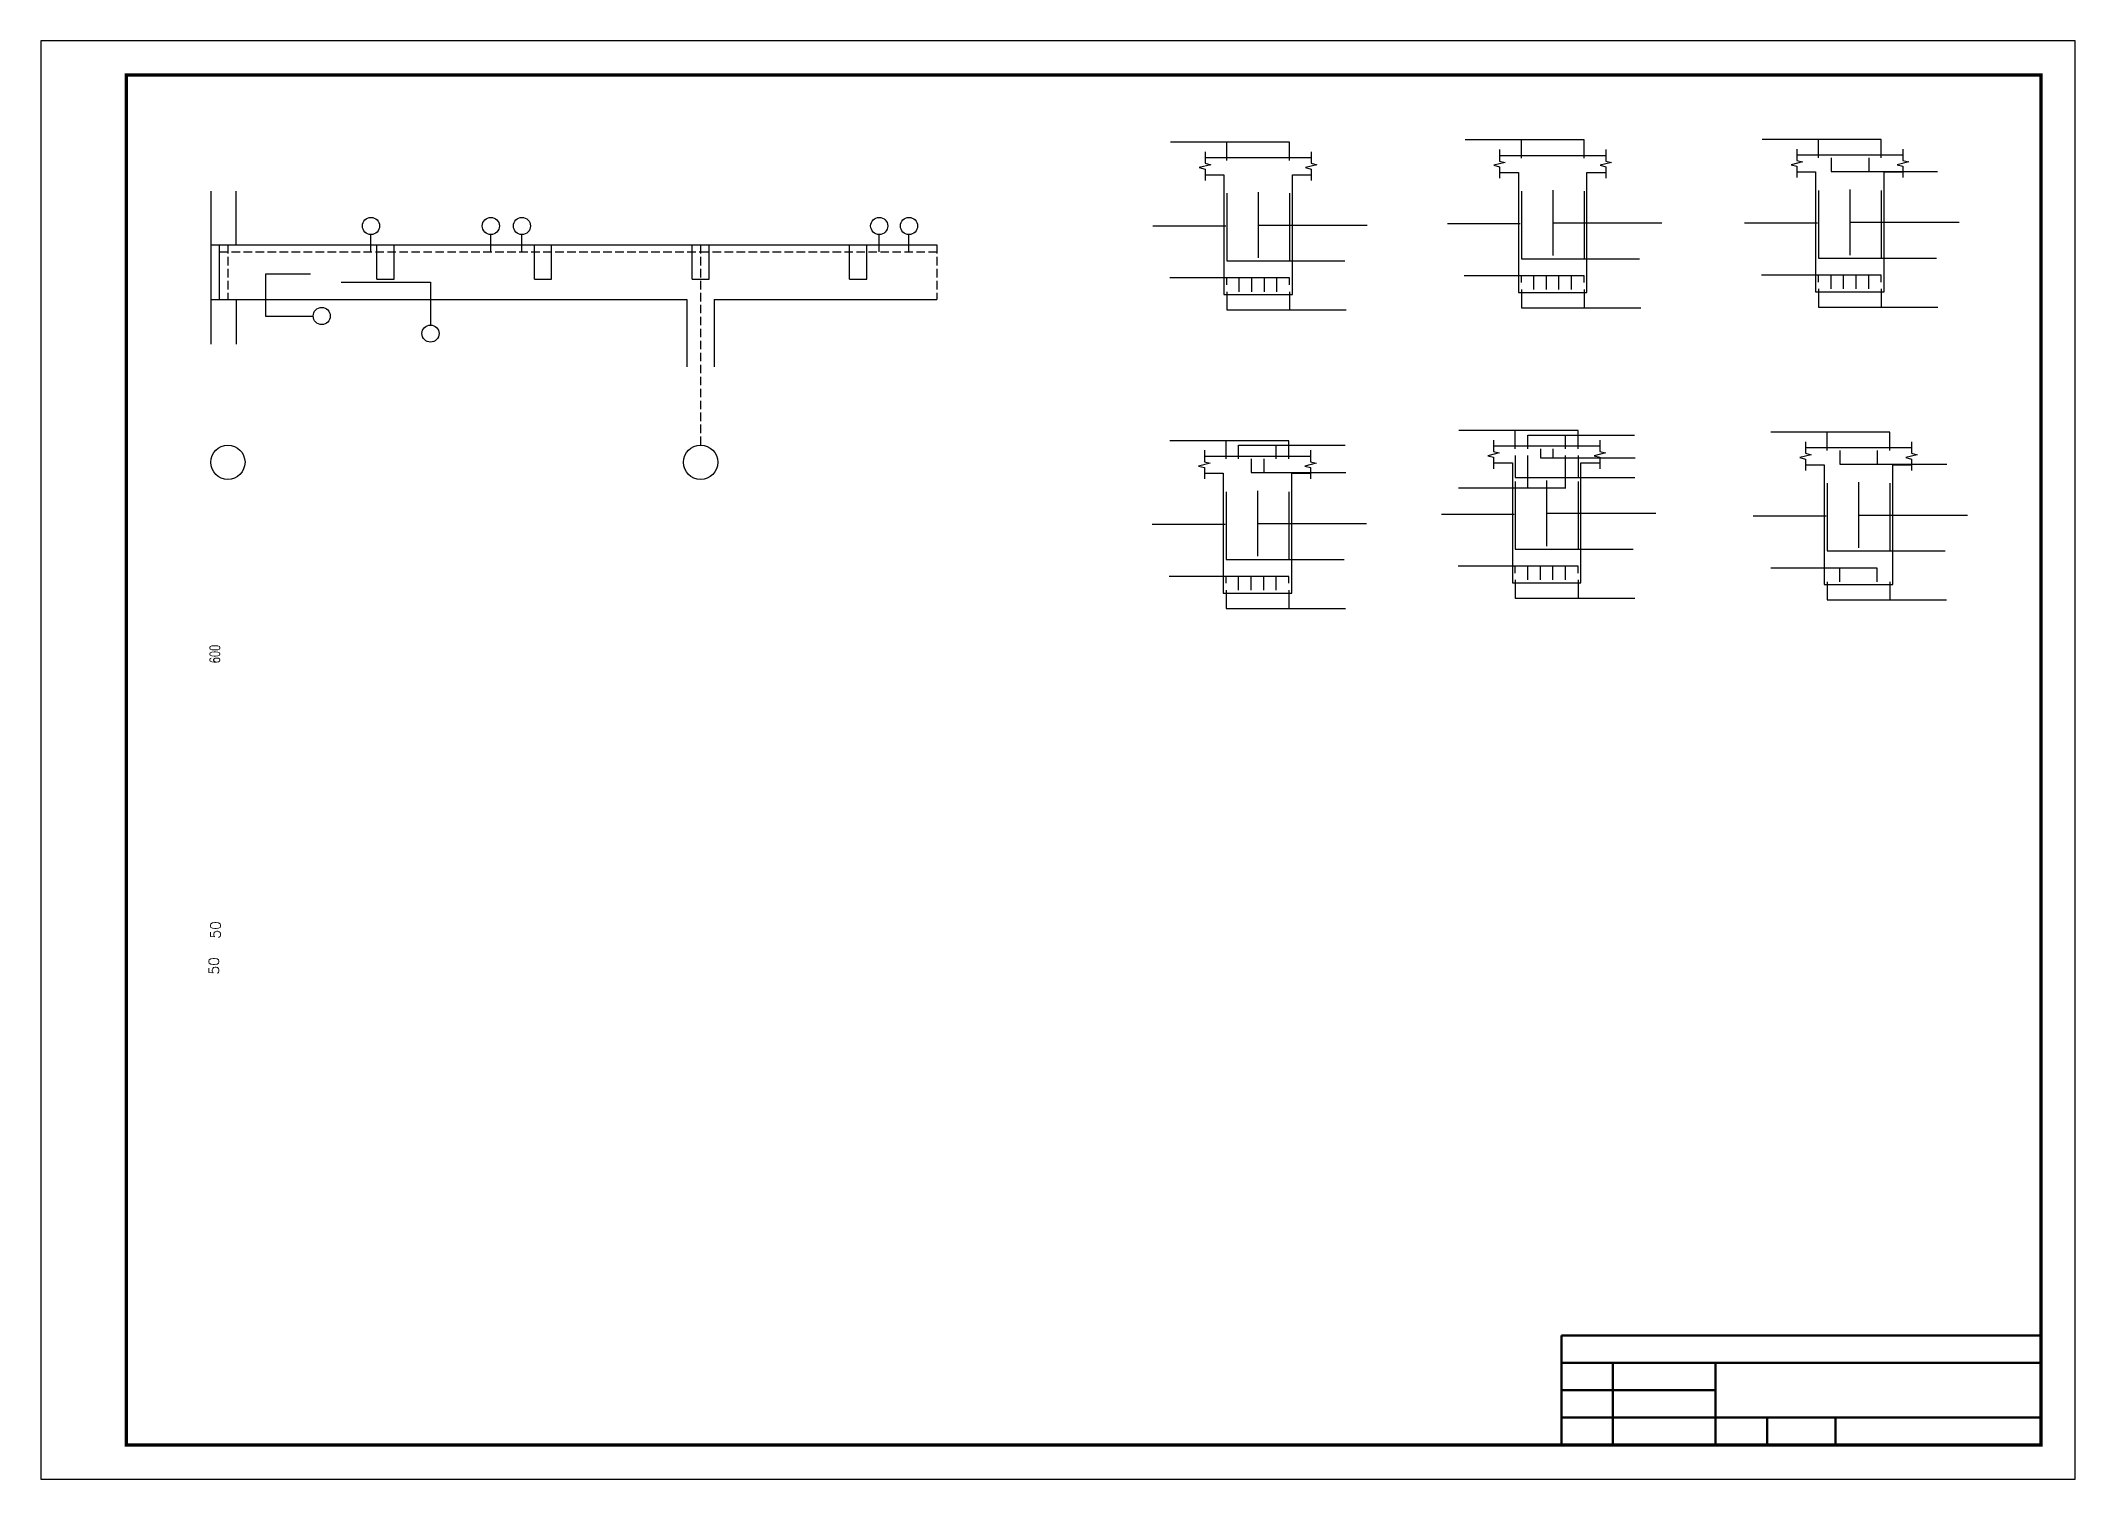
# Model space of a CAD drawing. Extents: x 118894 to 300758, y -8004 to 84013.
# Drawn here: x 178358 to 237758, y 13 to 42013 of the extents above; entities that cross this region are included whole.
import ezdxf

# ---------------------------------------------------------------- set-up
doc = ezdxf.new("R2010")
doc.units = 0
doc.header["$LTSCALE"] = 1000
doc.header["$MEASUREMENT"] = 0
doc.linetypes.add('DASH', pattern=[0.35, 0.25, -0.1])
for name, color, linetype in [('PUB_TITLE', 4, 'Continuous'), ('S-BEAM-PLAN-LINE', 4, 'Continuous'), ('S-DIM-IDEN', 3, 'Continuous'), ('S-PUB_DIM', 3, 'Continuous')]:
    doc.layers.add(name, color=color, linetype=linetype)
doc.styles.add('_TCH_DIM_T3', font='SIMPLEX', dxfattribs={"width": 0.705882, "bigfont": 'GBCBIG'})

msp = doc.modelspace()

# ---------------------------------------------------------------- texts
at = {"layer": 'S-PUB_DIM', "color": 7, "lineweight": 50, "char_height": 297.5, "attachment_point": 5, "rotation": 90, "style": '_TCH_DIM_T3'}
for s, insert in [('\\A1;600', (183441.5, 24108)), ('\\A1;{\\W1;50}', (183460.9, 16051)), ('\\A1;{\\W1;50}', (183414.1, 15003))]:
    msp.add_mtext(s, dxfattribs=dict(at, insert=insert))

# ---------------------------------------------------------------- linework, layer by layer
for p, q in [((183322.6, 37620.3), (183322.6, 33153.9)), ((184062.6, 36053.8), (184062.6, 37620.3)), ((183322.5, 36053.8), (197622.6, 36053.8)), ((183582.6, 34453.8), (183582.6, 36053.8)), ((188172.6, 35053.8), (188172.6, 36053.8)), ((188672.6, 35053.8), (188672.6, 36053.8)), ((192772.6, 35053.8), (192772.6, 36053.8)), ((193272.6, 35053.8), (193272.6, 36053.8)), ((197372.6, 35053.8), (197372.6, 36053.8)), ((197622.6, 36053.8), (204522.6, 36053.8)), ((197872.6, 35053.8), (197872.6, 36053.8)), ((201972.6, 35053.8), (201972.6, 36053.8)), ((202472.6, 35053.8), (202472.6, 36053.8)), ((188172.6, 35053.8), (188672.6, 35053.8)), ((192772.6, 35053.8), (193272.6, 35053.8)), ((197372.6, 35053.8), (197872.6, 35053.8)), ((201972.6, 35053.8), (202472.6, 35053.8)), ((183322.7, 34453.8), (197222.6, 34453.8)), ((184062.6, 34453.8), (184062.6, 33153.9)), ((197222.6, 34453.8), (197222.6, 32494.1)), ((198022.6, 34453.8), (204522.6, 34453.8)), ((198022.6, 34453.8), (198022.6, 32494.1))]:
    msp.add_line(p, q)
at = {"lineweight": 25}
for p, q in [((188000.1, 35853.8), (188000.1, 36353.8)), ((191498.8, 35853.8), (191498.8, 36353.8)), ((192406.6, 35853.8), (192406.6, 36353.8)), ((202838.6, 35853.8), (202838.6, 36353.8)), ((203706.5, 35853.8), (203706.5, 36353.8)), ((186232.7, 35196.6), (184920.6, 35196.6)), ((184920.6, 35196.6), (184920.6, 33974.9)), ((187126.7, 34959.5), (189738.1, 34959.5)), ((189738.1, 34959.5), (189738.1, 33712.4)), ((184920.6, 33974.9), (186313.2, 33974.9))]:
    msp.add_line(p, q, dxfattribs=at)
at = {"linetype": 'DASH'}
for p, q in [((183580.2, 35853.8), (197622.6, 35853.8)), ((183822.6, 36053.8), (183822.6, 34453.8)), ((197622.6, 36053.8), (197622.6, 30206.3)), ((197622.6, 35853.8), (204522.6, 35853.8)), ((204522.6, 36053.8), (204522.6, 34453.8))]:
    msp.add_line(p, q, dxfattribs=at)
at = {"lineweight": 50}
for p, q in [((236757.8, 4213.2), (222757.8, 4213.2)), ((222757.8, 4213.2), (222757.8, 1013.2)), ((236757.8, 3413.2), (222757.8, 3413.2)), ((224257.8, 3413.2), (224257.8, 1013.2)), ((227257.8, 3413.2), (227257.8, 1013.2)), ((227257.8, 2613.2), (222757.8, 2613.2)), ((236757.8, 1813.2), (222757.8, 1813.2)), ((228757.8, 1813.2), (228757.8, 1013.2)), ((230757.8, 1813.2), (230757.8, 1013.2))]:
    msp.add_line(p, q, dxfattribs=at)
at = {"lineweight": 25}
for centre, radius in [((188000.1, 36603.8), 250), ((191498.8, 36603.8), 250), ((192406.6, 36603.8), 250), ((202838.6, 36603.8), 250), ((203706.5, 36603.8), 250), ((186563.2, 33974.9), 250), ((189738.1, 33462.4), 250), ((183822.6, 29706.3), 500), ((197622.6, 29706.3), 500)]:
    msp.add_circle(centre, radius, dxfattribs=at)
at = {"layer": 'PUB_TITLE'}
msp.add_lwpolyline([(178357.8, 13.2), (237757.8, 13.2), (237757.8, 42013.2), (178357.8, 42013.2)], close=True, dxfattribs=at)
at = {"layer": 'PUB_TITLE', "const_width": 100}
msp.add_lwpolyline([(180857.8, 1013.2), (236757.8, 1013.2), (236757.8, 41013.2), (180857.8, 41013.2)], close=True, dxfattribs=at)
at = {"layer": 'S-BEAM-PLAN-LINE', "lineweight": 25}
for points in [[(212350.1, 38767), (212350.1, 38433.7), (212516.8, 38392), (212183.4, 38308.7), (212350.1, 38267), (212350.1, 37933.7)], [(215450.1, 38767), (215450.1, 38433.7), (215616.8, 38392), (215283.4, 38308.7), (215450.1, 38267), (215450.1, 37933.7)], [(220950.1, 38832.8), (220950.1, 38499.5), (221116.8, 38457.8), (220783.5, 38374.5), (220950.1, 38332.8), (220950.1, 37999.5)], [(220950.1, 38666.2), (224050.1, 38666.2)], [(224050.1, 38832.8), (224050.1, 38499.5), (224216.8, 38457.8), (223883.5, 38374.5), (224050.1, 38332.8), (224050.1, 37999.5)], [(229627.3, 38849.2), (229627.3, 38515.9), (229793.9, 38474.2), (229460.6, 38390.9), (229627.3, 38349.2), (229627.3, 38015.9)], [(229627.3, 38682.6), (232727.3, 38682.6)], [(232727.3, 38849.2), (232727.3, 38515.9), (232893.9, 38474.2), (232560.6, 38390.9), (232727.3, 38349.2), (232727.3, 38015.9)], [(212350.1, 38600.3), (215450.1, 38600.3)], [(212350.1, 38100.3), (212900.1, 38100.3), (212900.1, 34600.3), (214900.1, 34600.3), (214900.1, 38100.3), (215450.1, 38100.3)], [(220950.1, 38166.2), (221500.1, 38166.2), (221500.1, 34666.2), (223500.1, 34666.2), (223500.1, 38166.2), (224050.1, 38166.2)], [(229627.3, 38182.6), (230177.3, 38182.6), (230177.3, 34682.6), (232177.3, 34682.6), (232177.3, 38182.6), (232727.3, 38182.6)], [(220774.2, 30351.6), (220774.2, 30018.2), (220940.9, 29976.6), (220607.6, 29893.2), (220774.2, 29851.6), (220774.2, 29518.2)], [(223874.2, 30351.6), (223874.2, 30018.2), (224040.9, 29976.6), (223707.6, 29893.2), (223874.2, 29851.6), (223874.2, 29518.2)], [(229878.3, 30299.6), (229878.3, 29966.3), (230045, 29924.6), (229711.6, 29841.3), (229878.3, 29799.6), (229878.3, 29466.3)], [(232978.3, 30299.6), (232978.3, 29966.3), (233145, 29924.6), (232811.6, 29841.3), (232978.3, 29799.6), (232978.3, 29466.3)], [(212330.8, 30054.1), (212330.8, 29720.8), (212497.5, 29679.1), (212164.2, 29595.8), (212330.8, 29554.1), (212330.8, 29220.8)], [(212330.8, 29887.4), (215430.8, 29887.4)], [(215430.8, 30054.1), (215430.8, 29720.8), (215597.5, 29679.1), (215264.2, 29595.8), (215430.8, 29554.1), (215430.8, 29220.8)], [(220774.2, 30184.9), (223874.2, 30184.9)], [(229878.3, 30133), (232978.3, 30133)], [(212330.8, 29387.4), (212880.8, 29387.4), (212880.8, 25887.4), (214880.8, 25887.4), (214880.8, 29387.4), (215430.8, 29387.4)], [(220774.2, 29684.9), (221324.2, 29684.9), (221324.2, 26184.9), (223324.2, 26184.9), (223324.2, 29684.9), (223874.2, 29684.9)], [(229878.3, 29633), (230428.3, 29633), (230428.3, 26133), (232428.3, 26133), (232428.3, 29633), (232978.3, 29633)]]:
    msp.add_lwpolyline(points, dxfattribs=at)
at = {"layer": 'S-DIM-IDEN', "lineweight": 25}
for p, q in [((214815.1, 39048.7), (211340.2, 39048.7)), ((212985.1, 38515.3), (212985.1, 39048.7)), ((214815.1, 38515.3), (214815.1, 39048.7)), ((223415.1, 39114.5), (219940.2, 39114.5)), ((221585.1, 38581.2), (221585.1, 39114.5)), ((223415.1, 38581.2), (223415.1, 39114.5)), ((232092.3, 39130.9), (228617.4, 39130.9)), ((230262.3, 38597.6), (230262.3, 39130.9)), ((232092.3, 38597.6), (232092.3, 39130.9)), ((230628.3, 38597.6), (230628.3, 38197.6)), ((230628.3, 38197.6), (233736.9, 38197.6)), ((231726.3, 38597.6), (231726.3, 38197.6)), ((212985.1, 37557.8), (212985.1, 35582.8)), ((213900.1, 37587.8), (213900.1, 35672.8)), ((214815.1, 37557.8), (214815.1, 35582.8)), ((221585.1, 37623.7), (221585.1, 35648.7)), ((222500.1, 37653.7), (222500.1, 35738.7)), ((223415.1, 37623.7), (223415.1, 35648.7)), ((230262.3, 37640.1), (230262.3, 35665.1)), ((231177.3, 37670.1), (231177.3, 35755.1)), ((232092.3, 37640.1), (232092.3, 35665.1)), ((212955.1, 36600.3), (210825.6, 36600.3)), ((213900.1, 36630.3), (217085.9, 36630.3)), ((221555.1, 36666.2), (219425.7, 36666.2)), ((222500.1, 36696.2), (225685.9, 36696.2)), ((230232.3, 36682.6), (228102.8, 36682.6)), ((231177.3, 36712.6), (234363, 36712.6)), ((221585.1, 35648.7), (225030.2, 35648.7)), ((230262.3, 35665.1), (233707.3, 35665.1)), ((214815.1, 35085.3), (211319.1, 35085.3)), ((212985.1, 35582.8), (216430.1, 35582.8)), ((212985.1, 34885.3), (212985.1, 35085.3)), ((213351.1, 34685.3), (213351.1, 35085.3)), ((213717.1, 34685.3), (213717.1, 35085.3)), ((214083.1, 34685.3), (214083.1, 35085.3)), ((214449.1, 34685.3), (214449.1, 35085.3)), ((214815.1, 34885.3), (214815.1, 35085.3)), ((223415.1, 35151.2), (219919.1, 35151.2)), ((221585.1, 34951.2), (221585.1, 35151.2)), ((221951.1, 34751.2), (221951.1, 35151.2)), ((222317.1, 34751.2), (222317.1, 35151.2)), ((222683.1, 34751.2), (222683.1, 35151.2)), ((223049.1, 34751.2), (223049.1, 35151.2)), ((223415.1, 34951.2), (223415.1, 35151.2)), ((232092.3, 35167.6), (228596.2, 35167.6)), ((230262.3, 34967.6), (230262.3, 35167.6)), ((230628.3, 34767.6), (230628.3, 35167.6)), ((230994.3, 34767.6), (230994.3, 35167.6)), ((231360.3, 34767.6), (231360.3, 35167.6)), ((231726.3, 34767.6), (231726.3, 35167.6)), ((232092.3, 34967.6), (232092.3, 35167.6)), ((212985.1, 34685.3), (212985.1, 34152)), ((214815.1, 34685.3), (214815.1, 34152)), ((221585.1, 34751.2), (221585.1, 34217.8)), ((223415.1, 34751.2), (223415.1, 34217.8)), ((230262.3, 34767.6), (230262.3, 34234.2)), ((232092.3, 34767.6), (232092.3, 34234.2)), ((212985.1, 34152), (216471.4, 34152)), ((221585.1, 34217.8), (225071.5, 34217.8)), ((230262.3, 34234.2), (233748.6, 34234.2)), ((214795.8, 30335.8), (211320.9, 30335.8)), ((212965.8, 29802.4), (212965.8, 30335.8)), ((214795.8, 29802.4), (214795.8, 30335.8)), ((223239.2, 30633.2), (219764.3, 30633.2)), ((221409.2, 30099.9), (221409.2, 30633.2)), ((221775.2, 30499.9), (224883.9, 30499.9)), ((221775.2, 30099.9), (221775.2, 30499.9)), ((222873.2, 30099.9), (222873.2, 30499.9)), ((223239.2, 30099.9), (223239.2, 30633.2)), ((232343.3, 30581.3), (228868.4, 30581.3)), ((230513.3, 30048), (230513.3, 30581.3)), ((232343.3, 30048), (232343.3, 30581.3)), ((213331.8, 30202.4), (216440.5, 30202.4)), ((213331.8, 29802.4), (213331.8, 30202.4)), ((213697.8, 29802.4), (213697.8, 29402.4)), ((214063.8, 29802.4), (214063.8, 29402.4)), ((214429.8, 29802.4), (214429.8, 30202.4)), ((221409.2, 29899.9), (221409.2, 29257.7)), ((221775.2, 28954.1), (221775.2, 29899.9)), ((222141.2, 30099.9), (222141.2, 29831)), ((222141.2, 29831), (224904.9, 29831)), ((222507.2, 30099.9), (222507.2, 29831)), ((222873.2, 28954.1), (222873.2, 29899.9)), ((223239.2, 29899.9), (223239.2, 29257.7)), ((230879.3, 30048), (230879.3, 29648)), ((231977.3, 30048), (231977.3, 29648)), ((213697.8, 29402.4), (216461.5, 29402.4)), ((221409.2, 29257.7), (224893.6, 29257.7)), ((221409.2, 29142.4), (221409.2, 27167.4)), ((222324.2, 29172.4), (222324.2, 27257.4)), ((223239.2, 29142.4), (223239.2, 27167.4)), ((230879.3, 29648), (234009.2, 29648)), ((231428.3, 29120.5), (231428.3, 27205.5)), ((212965.8, 28844.9), (212965.8, 26869.9)), ((213880.8, 28874.9), (213880.8, 26959.9)), ((214795.8, 28844.9), (214795.8, 26869.9)), ((222880.2, 28954.1), (219750.3, 28954.1)), ((230513.3, 29090.5), (230513.3, 27115.5)), ((232343.3, 29090.5), (232343.3, 27115.5)), ((221379.2, 28184.9), (219249.7, 28184.9)), ((222324.2, 28214.9), (225510, 28214.9)), ((230483.3, 28133), (228353.8, 28133)), ((231428.3, 28163), (234614, 28163)), ((212935.8, 27887.4), (210806.3, 27887.4)), ((213880.8, 27917.4), (217066.6, 27917.4)), ((212965.8, 26869.9), (216410.8, 26869.9)), ((221409.2, 27167.4), (224854.2, 27167.4)), ((230513.3, 27115.5), (233958.3, 27115.5)), ((214795.8, 26372.4), (211299.8, 26372.4)), ((212965.8, 26172.4), (212965.8, 26372.4)), ((213331.8, 25972.4), (213331.8, 26372.4)), ((213697.8, 25972.4), (213697.8, 26372.4)), ((214063.8, 25972.4), (214063.8, 26372.4)), ((214429.8, 25972.4), (214429.8, 26372.4)), ((214795.8, 26172.4), (214795.8, 26372.4)), ((223239.2, 26669.9), (219743.2, 26669.9)), ((221409.2, 26469.9), (221409.2, 26669.9)), ((221409.2, 26269.9), (221409.2, 25736.6)), ((221775.2, 26269.9), (221775.2, 26669.9)), ((222141.2, 26269.9), (222141.2, 26669.9)), ((222507.2, 26269.9), (222507.2, 26669.9)), ((222873.2, 26269.9), (222873.2, 26669.9)), ((223239.2, 26469.9), (223239.2, 26669.9)), ((223239.2, 26269.9), (223239.2, 25736.6)), ((231977.3, 26618), (228868.6, 26618)), ((230513.3, 26218), (230513.3, 25684.6)), ((230879.3, 26218), (230879.3, 26618)), ((231977.3, 26218), (231977.3, 26618)), ((232343.3, 26218), (232343.3, 25684.6)), ((212965.8, 25972.4), (212965.8, 25439.1)), ((214795.8, 25972.4), (214795.8, 25439.1)), ((221409.2, 25736.6), (224895.6, 25736.6)), ((230513.3, 25684.6), (233999.6, 25684.6)), ((212965.8, 25439.1), (216452.2, 25439.1))]:
    msp.add_line(p, q, dxfattribs=at)

msp.set_redraw_order([(e.dxf.handle, doc.entitydb.next_handle()) for e in msp.query("TEXT MTEXT ATTDEF DIMENSION ARC_DIMENSION")])  # texts and dimensions are drawn at this point

doc.saveas('drawing.dxf')
